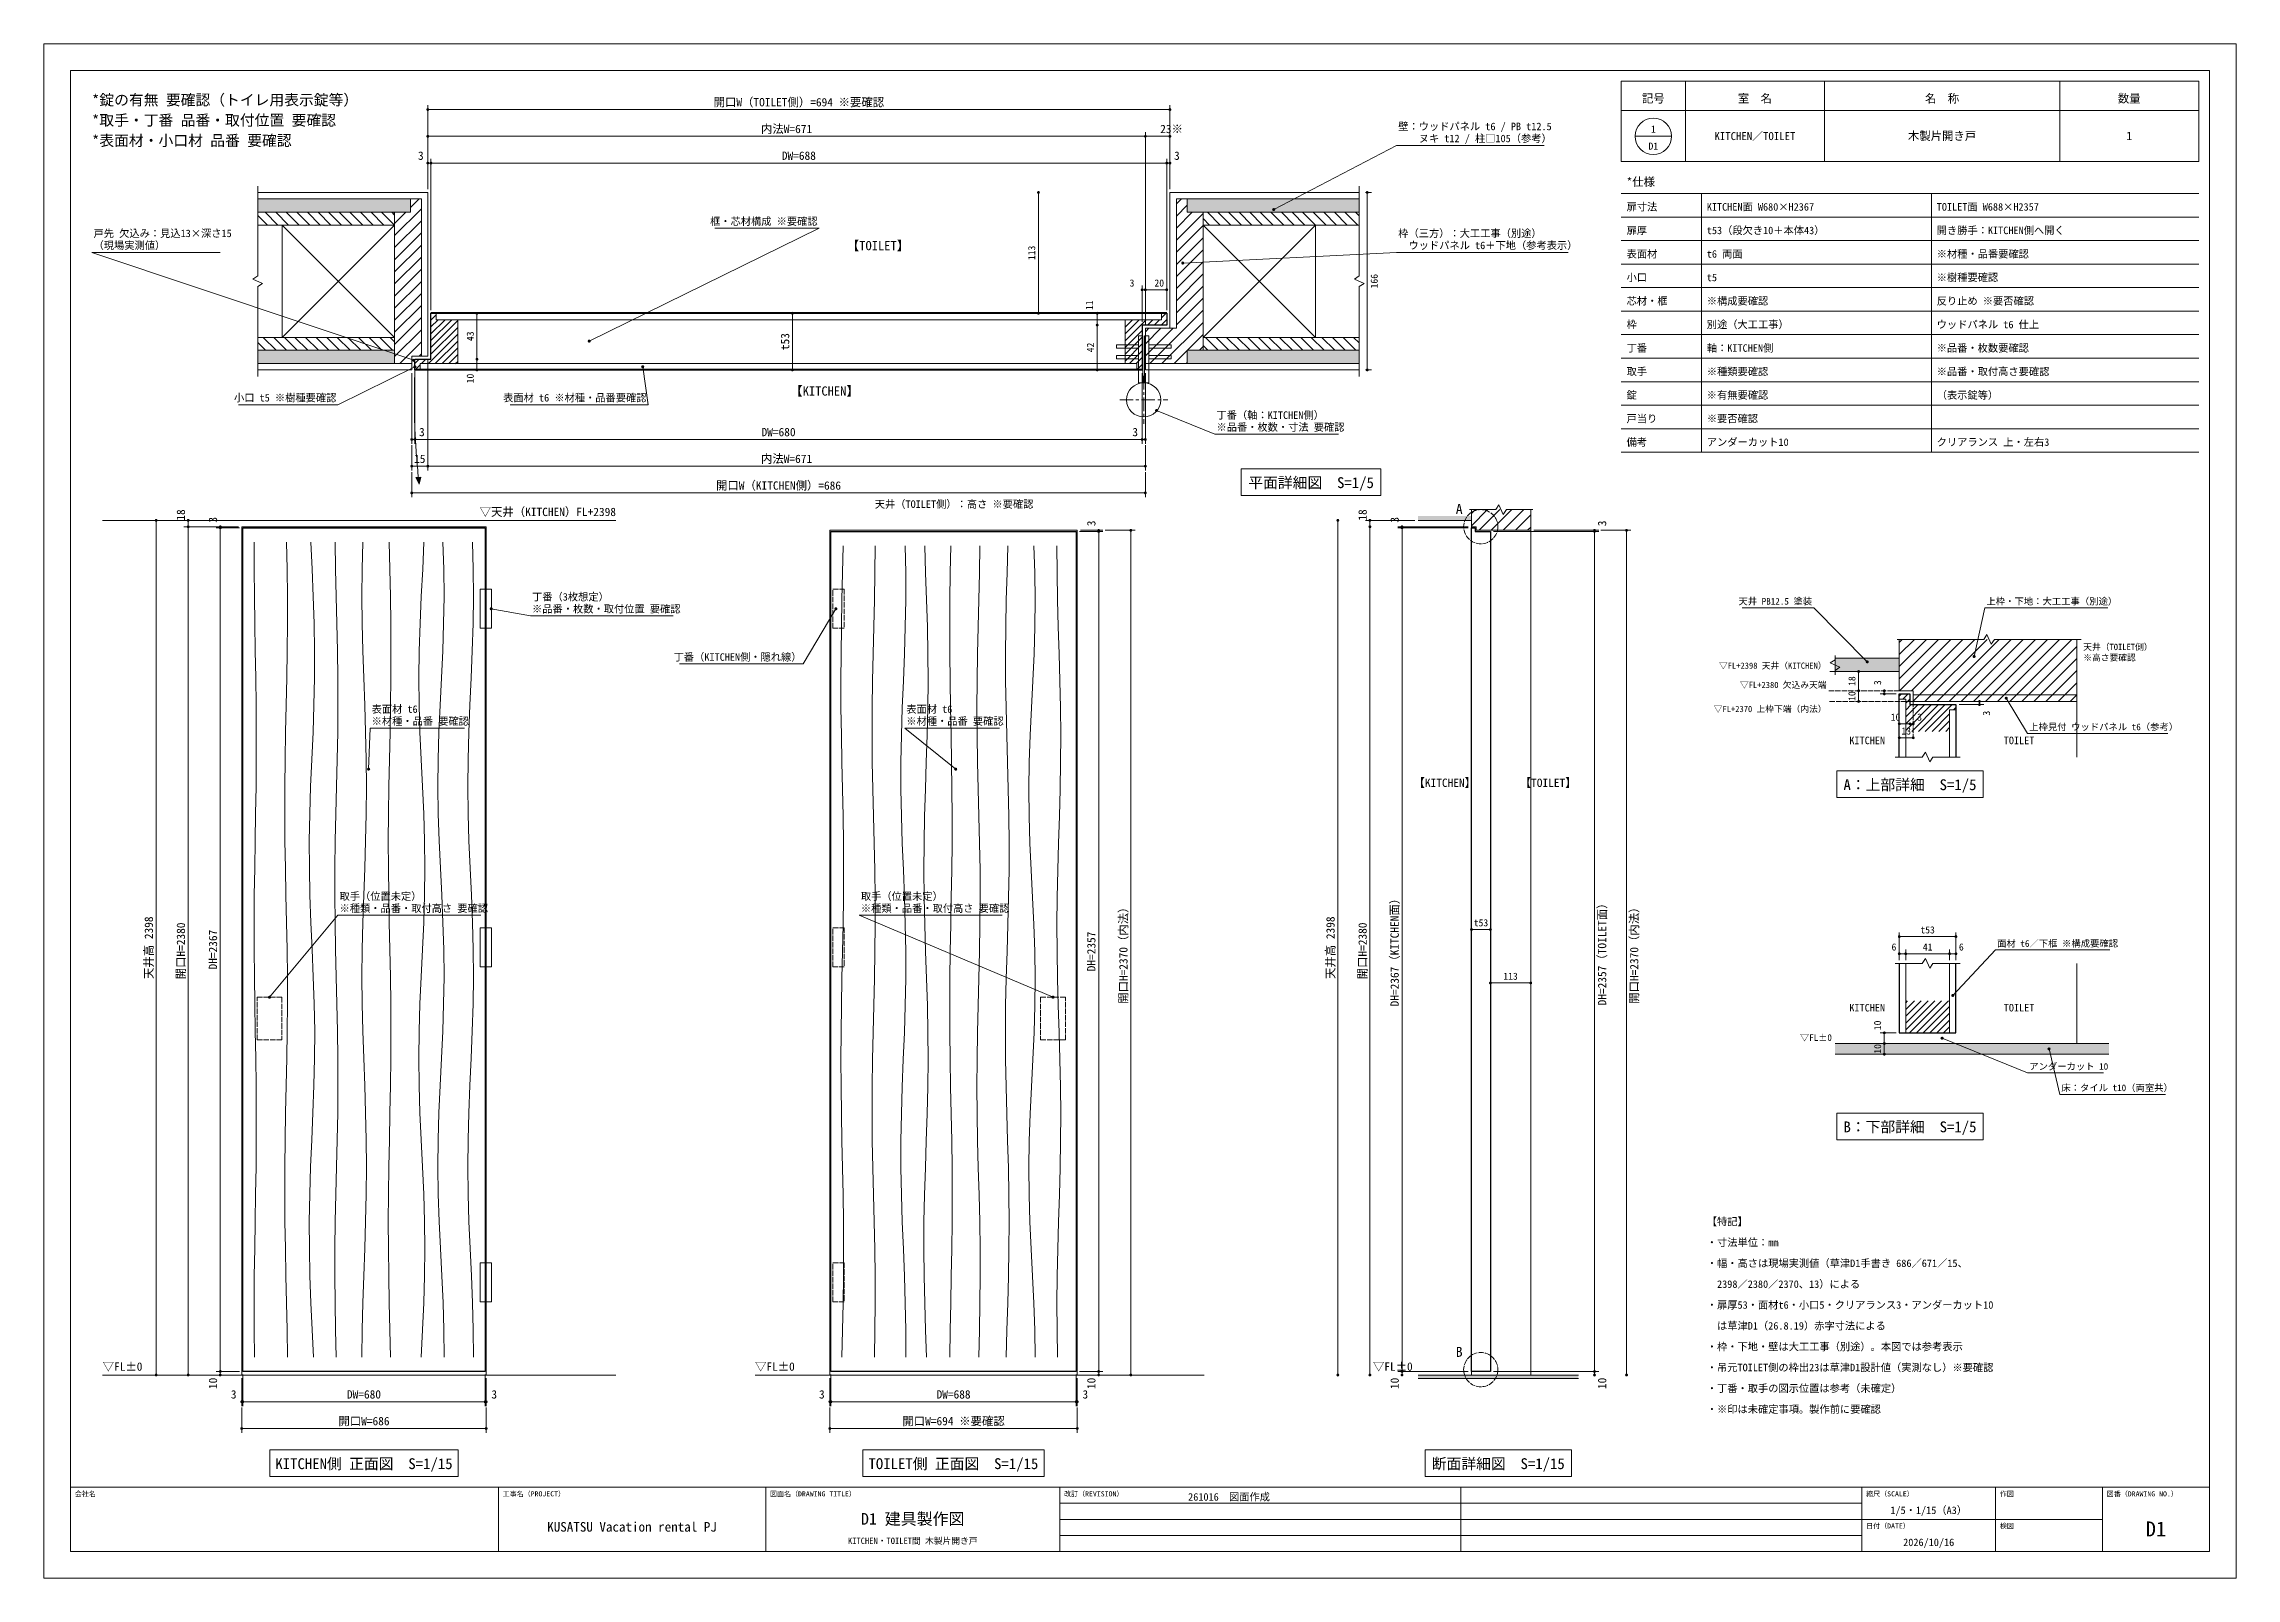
# Model space of a CAD drawing. Header units: millimetres. Extents: x 5 to 415, y 5 to 292.
import ezdxf
from ezdxf.enums import TextEntityAlignment as Align

# ---------------------------------------------------------------- set-up
doc = ezdxf.new("R2010")
doc.units = ezdxf.units.MM
doc.linetypes.add('CENTER', pattern=[5.08, 3.175, -0.635, 0.635, -0.635])
doc.linetypes.add('DASHED', pattern=[1.524, 1.27, -0.254])
for name, color, linetype in [('ハッチ', 8, 'Continuous'), ('図名', 7, 'Continuous'), ('図枠', 7, 'Continuous'), ('外形線', 7, 'Continuous'), ('寸法', 7, 'Continuous'), ('文字', 7, 'Continuous'), ('木目', 8, 'Continuous'), ('注記', 7, 'Continuous'), ('細線', 7, 'Continuous'), ('金物', 5, 'Continuous')]:
    doc.layers.add(name, color=color, linetype=linetype)
doc.styles.add('JP', font='msgothic.ttc')

msp = doc.modelspace()

# ---------------------------------------------------------------- texts
at = {"layer": '図名', "style": 'JP'}
for s, p in [('平面詳細図\u3000S=1/5', (242, 208.9)), ('A：上部詳細\u3000S=1/5', (354, 152.4)), ('B：下部詳細\u3000S=1/5', (354, 88.4)), ('KITCHEN側 正面図\u3000S=1/15', (64.87, 25.4)), ('TOILET側 正面図\u3000S=1/15', (175.1, 25.4)), ('断面詳細図\u3000S=1/15', (277, 25.4))]:
    msp.add_text(s, height=2.028, dxfattribs=at).set_placement(p, align=Align.CENTER)
at = {"layer": '図枠', "true_color": 0x555555, "style": 'JP'}
for s, p in [('会社名', (10.8, 20.3)), ('工事名（PROJECT）', (90.8, 20.3)), ('図面名（DRAWING TITLE）', (140.8, 20.3)), ('改訂（REVISION）', (195.8, 20.3)), ('縮尺（SCALE）', (345.8, 20.3)), ('作図', (370.8, 20.3)), ('図番（DRAWING NO.）', (390.8, 20.3)), ('日付（DATE）', (345.8, 14.3)), ('検図', (370.8, 14.3))]:
    msp.add_text(s, height=0.936, dxfattribs=at).set_placement(p)
at = {"layer": '寸法', "true_color": 0xd81e1e, "style": 'JP'}
for s, p in [('開口W（TOILET側）=694 ※要確認', (146.2, 280.3)), ('23※', (215.9, 275.3)), ('開口W=694 ※要確認', (175.13, 33.6))]:
    msp.add_text(s, height=1.56, dxfattribs=at).set_placement(p, align=Align.CENTER)
at = {"layer": '寸法', "style": 'JP'}
for s, height, p in [('内法W=671', 1.56, (143.9, 275.3)), ('3', 1.56, (75.5, 270.3)), ('DW=688', 1.56, (146.2, 270.3)), ('3', 1.56, (216.9, 270.3)), ('3', 1.33, (208.5, 246.6)), ('20', 1.326, (213.6, 246.6)), ('3', 1.56, (75.7, 218.6)), ('DW=680', 1.56, (142.4, 218.6)), ('3', 1.56, (209.1, 218.6)), ('15', 1.56, (75.3, 213.6)), ('内法W=671', 1.56, (143.9, 213.6)), ('開口W（KITCHEN側）=686', 1.56, (142.4, 208.6)), ('10', 1.326, (351.3, 165.4)), ('13', 1.326, (353.3, 162.8)), ('3', 1.33, (355.8, 165.4)), ('t53', 1.326, (273.77, 126.93)), ('6', 1.33, (351, 122.4)), ('t53', 1.326, (357.3, 125.6)), ('41', 1.326, (357.3, 122.4)), ('6', 1.33, (363.6, 122.4)), ('113', 1.326, (279.3, 116.93)), ('3', 1.56, (40.5, 38.6)), ('DW=680', 1.56, (64.87, 38.6)), ('3', 1.56, (89.23, 38.6)), ('3', 1.56, (150.5, 38.6)), ('DW=688', 1.56, (175.13, 38.6)), ('3', 1.56, (199.77, 38.6)), ('開口W=686', 1.56, (64.87, 33.6))]:
    msp.add_text(s, height=height, dxfattribs=at).set_placement(p, align=Align.CENTER)
for s, height, p in [('113', 1.326, (190.4, 252.9)), ('166', 1.326, (254.46, 247.6)), ('11', 1.326, (201.2, 243.1)), ('43', 1.326, (85.4, 237.3)), ('t53', 1.56, (144.4, 236.3)), ('42', 1.326, (201.4, 235.2)), ('10', 1.326, (85.4, 229.4)), ('18', 1.56, (31.4, 203.87)), ('3', 1.56, (37.4, 202.97)), ('3', 1.56, (201.67, 202.3)), ('18', 1.56, (252.4, 203.87)), ('3', 1.56, (258.4, 202.97)), ('3', 1.56, (297.2, 202.3)), ('18', 1.326, (343.8, 172.8)), ('3', 1.33, (348.6, 172.5)), ('10', 1.326, (343.8, 170)), ('3', 1.33, (368.96, 166.8)), ('DH=2367（KITCHEN面）', 1.56, (258.4, 122.57)), ('天井高 2398', 1.56, (25.4, 122.93)), ('開口H=2380', 1.56, (31.4, 122.33)), ('開口H=2370（内法）', 1.56, (207.67, 122)), ('天井高 2398', 1.56, (246.4, 122.93)), ('開口H=2380', 1.56, (252.4, 122.33)), ('DH=2357（TOILET面）', 1.56, (297.2, 122.23)), ('開口H=2370（内法）', 1.56, (303.2, 122)), ('DH=2367', 1.56, (37.4, 122.57)), ('DH=2357', 1.56, (201.67, 122.23)), ('10', 1.326, (348.6, 108.4)), ('10', 1.326, (348.6, 104)), ('10', 1.56, (37.4, 41.43)), ('10', 1.56, (201.67, 41.43)), ('10', 1.56, (258.4, 41.43)), ('10', 1.56, (297.2, 41.43))]:
    msp.add_text(s, height=height, rotation=90, dxfattribs=at).set_placement(p, align=Align.CENTER)
at = {"layer": '文字', "true_color": 0xd81e1e, "style": 'JP'}
for s, height, p in [('*錠の有無 要確認（トイレ用表示錠等）', 2.028, (14, 280.5)), ('*取手・丁番 品番・取付位置 要確認', 2.028, (14, 276.7)), ('*表面材・小口材 品番 要確認', 2.028, (14, 272.9)), ('※材種・品番要確認', 1.404, (359, 252)), ('※樹種要確認', 1.404, (359, 247.6)), ('※構成要確認', 1.404, (316, 243.2)), ('反り止め ※要否確認', 1.404, (359, 243.2)), ('※品番・枚数要確認', 1.404, (359, 234.4)), ('※種類要確認', 1.404, (316, 230)), ('※品番・取付高さ要確認', 1.404, (359, 230)), ('※有無要確認', 1.404, (316, 225.6)), ('※要否確認', 1.404, (316, 221.2)), ('天井（TOILET側）', 1.17, (386.4, 178.6)), ('※高さ要確認', 1.17, (386.4, 176.6)), ('・吊元TOILET側の枠出23は草津D1設計値（実測なし）※要確認', 1.404, (316, 43.7)), ('・※印は未確定事項。製作前に要確認', 1.404, (316, 35.9))]:
    msp.add_text(s, height=height, dxfattribs=at).set_placement(p)
at = {"layer": '文字', "style": 'JP'}
for s, height, p in [('記号', 1.56, (306, 281)), ('室\u3000名', 1.56, (325, 281)), ('名\u3000称', 1.56, (360, 281)), ('数量', 1.56, (395, 281)), ('1', 1.33, (306, 275.4)), ('KITCHEN／TOILET', 1.482, (325, 274)), ('木製片開き戸', 1.56, (360, 274)), ('1', 1.56, (395, 274)), ('D1', 1.326, (306, 272.2)), ('【TOILET】', 1.716, (161, 253.4)), ('【KITCHEN】', 1.716, (151, 226.2)), ('KITCHEN', 1.404, (346, 161)), ('TOILET', 1.404, (374.4, 161)), ('【KITCHEN】', 1.56, (267, 153)), ('【TOILET】', 1.56, (286.33, 153)), ('KITCHEN', 1.404, (346, 111)), ('TOILET', 1.404, (374.4, 111)), ('D1 建具製作図', 2.184, (167.5, 15)), ('1/5・1/15（A3）', 1.404, (357.5, 17)), ('KUSATSU Vacation rental PJ', 1.794, (115, 13.7)), ('KITCHEN・TOILET間 木製片開き戸', 1.17, (167.5, 11.4)), ('2026/10/16', 1.404, (357.5, 11)), ('D1', 2.808, (400, 12.8))]:
    msp.add_text(s, height=height, dxfattribs=at).set_placement(p, align=Align.CENTER)
for s, height, p in [('*仕様', 1.56, (301, 265.4)), ('扉寸法', 1.404, (301, 260.8)), ('KITCHEN面 W680×H2367', 1.404, (316, 260.8)), ('TOILET面 W688×H2357', 1.404, (359, 260.8)), ('扉厚', 1.404, (301, 256.4)), ('t53（段欠き10＋本体43）', 1.404, (316, 256.4)), ('開き勝手：KITCHEN側へ開く', 1.404, (359, 256.4)), ('表面材', 1.404, (301, 252)), ('t6 両面', 1.404, (316, 252)), ('小口', 1.404, (301, 247.6)), ('t5', 1.404, (316, 247.6)), ('芯材・框', 1.404, (301, 243.2)), ('枠', 1.4, (301, 238.8)), ('別途（大工工事）', 1.404, (316, 238.8)), ('ウッドパネル t6 仕上', 1.404, (359, 238.8)), ('丁番', 1.404, (301, 234.4)), ('軸：KITCHEN側', 1.404, (316, 234.4)), ('取手', 1.404, (301, 230)), ('錠', 1.4, (301, 225.6)), ('（表示錠等）', 1.404, (359, 225.6)), ('戸当り', 1.404, (301, 221.2)), ('備考', 1.404, (301, 216.8)), ('アンダーカット10', 1.404, (316, 216.8)), ('クリアランス 上・左右3', 1.404, (359, 216.8)), ('【特記】', 1.404, (316, 71)), ('・寸法単位：mm', 1.404, (316, 67.1)), ('・幅・高さは現場実測値（草津D1手書き 686／671／15、', 1.404, (316, 63.2)), ('\u30002398／2380／2370、13）による', 1.404, (316, 59.3)), ('・扉厚53・面材t6・小口5・クリアランス3・アンダーカット10', 1.404, (316, 55.4)), ('・枠・下地・壁は大工工事（別途）。本図では参考表示', 1.404, (316, 47.6)), ('\u3000は草津D1（26.8.19）赤字寸法による', 1.404, (316, 51.5)), ('▽FL±0', 1.56, (16, 43.8)), ('▽FL±0', 1.56, (138, 43.8)), ('・丁番・取手の図示位置は参考（未確定）', 1.404, (316, 39.8)), ('261016\u3000図面作成', 1.404, (219, 19.5))]:
    msp.add_text(s, height=height, dxfattribs=at).set_placement(p)
for s, height, p in [('▽天井（KITCHEN）FL+2398', 1.56, (112, 203.67)), ('A', 1.87, (270.33, 204.07)), ('▽FL+2398 天井（KITCHEN）', 1.17, (338.4, 175.1)), ('▽FL+2380 欠込み天端', 1.17, (338.4, 171.5)), ('▽FL+2370 上枠下端（内法）', 1.17, (338.4, 167)), ('▽FL±0', 1.248, (339.4, 105.5)), ('▽FL±0', 1.56, (261, 43.8)), ('B', 1.87, (270.33, 46.4))]:
    msp.add_text(s, height=height, dxfattribs=at).set_placement(p, align=Align.RIGHT)
at = {"layer": '文字', "true_color": 0xd81e1e, "style": 'JP'}
msp.add_text('天井（TOILET側）：高さ ※要確認', height=1.404, dxfattribs=at).set_placement((175.23, 205.2), align=Align.CENTER)
at = {"layer": '注記', "style": 'JP'}
for s, height, p in [('壁：ウッドパネル t6 / PB t12.5', 1.404, (258.3, 275.85)), ('\u3000\u3000ヌキ t12 / 柱□105（参考）', 1.404, (258.3, 273.6)), ('戸先 欠込み：見込13×深さ15', 1.404, (14.3, 255.85)), ('（現場実測値）', 1.404, (14.3, 253.6)), ('枠（三方）：大工工事（別途）', 1.404, (258.3, 255.85)), ('\u3000ウッドパネル t6＋下地（参考表示）', 1.404, (258.3, 253.6)), ('上枠・下地：大工工事（別途）', 1.248, (368.3, 187.1)), ('表面材 t6', 1.404, (66.3, 166.85)), ('表面材 t6', 1.404, (166.3, 166.85)), ('上枠見付 ウッドパネル t6（参考）', 1.248, (376.3, 163.6)), ('アンダーカット 10', 1.248, (376.3, 100.1)), ('床：タイル t10（両室共）', 1.248, (382.3, 96.1))]:
    msp.add_text(s, height=height, dxfattribs=at).set_placement(p)
at = {"layer": '注記', "true_color": 0xd81e1e, "style": 'JP'}
for s, p in [('框・芯材構成 ※要確認', (149.7, 258.1)), ('小口 t5 ※樹種要確認', (59.7, 225.1)), ('表面材 t6 ※材種・品番要確認', (117.7, 225.1))]:
    msp.add_text(s, height=1.404, dxfattribs=at).set_placement(p, align=Align.RIGHT)
at = {"layer": '注記', "true_color": 0x1d1ddd, "style": 'JP'}
for s, p in [('丁番（軸：KITCHEN側）', (224.3, 221.85)), ('※品番・枚数・寸法 要確認', (224.3, 219.6)), ('丁番（3枚想定）', (96.3, 187.85)), ('※品番・枚数・取付位置 要確認', (96.3, 185.6)), ('取手（位置未定）', (60.3, 131.85)), ('※種類・品番・取付高さ 要確認', (60.3, 129.6)), ('取手（位置未定）', (157.8, 131.85)), ('※種類・品番・取付高さ 要確認', (157.8, 129.6))]:
    msp.add_text(s, height=1.404, dxfattribs=at).set_placement(p)
at = {"layer": '注記', "style": 'JP'}
msp.add_text('天井 PB12.5 塗装', height=1.248, dxfattribs=at).set_placement((335.7, 187.1), align=Align.RIGHT)
at = {"layer": '注記', "true_color": 0x1d1ddd, "style": 'JP'}
msp.add_text('丁番（KITCHEN側・隠れ線）', height=1.404, dxfattribs=at).set_placement((146.7, 176.6), align=Align.RIGHT)
at = {"layer": '注記', "true_color": 0xd81e1e, "style": 'JP'}
for s, height, p in [('※材種・品番 要確認', 1.404, (66.3, 164.6)), ('※材種・品番 要確認', 1.404, (166.3, 164.6)), ('面材 t6／下框 ※構成要確認', 1.248, (370.3, 123.1))]:
    msp.add_text(s, height=height, dxfattribs=at).set_placement(p)

# ---------------------------------------------------------------- hatches: boundary and pattern name
at = {"layer": 'ハッチ', "true_color": 0xe6e6e6}
for points in [[(73.6, 260.5), (45, 260.5), (45, 263), (73.6, 263)], [(251, 260.5), (218.8, 260.5), (218.8, 263), (251, 263)], [(70.6, 232.2), (45, 232.2), (45, 234.7), (70.6, 234.7)], [(251, 232.2), (218.8, 232.2), (218.8, 234.7), (251, 234.7)], [(262, 202.87), (272, 202.87), (272, 203.7), (262, 203.7)], [(340, 174.6), (352, 174.6), (352, 177.1), (340, 177.1)]]:
    msp.add_hatch(color=7, dxfattribs=at).paths.add_polyline_path(points)
at = {"layer": 'ハッチ', "true_color": 0x969696}
h = msp.add_hatch(dxfattribs=at)
h.set_pattern_fill('ANSI31', scale=0.503937)
h.paths.add_polyline_path([(70.6, 260.5), (70.6, 232.2), (73.8, 232.2), (73.8, 233.6), (75.6, 233.6), (75.6, 263), (73.6, 263), (73.6, 260.5)])
h = msp.add_hatch(dxfattribs=at)
h.set_pattern_fill('ANSI31', scale=0.503937)
h.paths.add_polyline_path([(221.8, 234.7), (218.8, 234.7), (218.8, 232.2), (211, 232.2), (211, 238.8), (216.8, 238.8), (216.8, 263), (218.8, 263), (218.8, 260.5), (221.8, 260.5)])
h = msp.add_hatch(dxfattribs=at)
h.set_pattern_fill('ANSI31', scale=0.440945, angle=-90)
h.paths.add_polyline_path([(70.6, 258.1), (45, 258.1), (45, 260.5), (70.6, 260.5)])
h = msp.add_hatch(dxfattribs=at)
h.set_pattern_fill('ANSI31', scale=0.440945, angle=-90)
h.paths.add_polyline_path([(251, 258.1), (221.8, 258.1), (221.8, 260.5), (251, 260.5)])
at = {"layer": 'ハッチ', "true_color": 0x000000}
h = msp.add_hatch(dxfattribs=at)
h.set_pattern_fill('ANSI31', scale=0.283465)
h.paths.add_polyline_path([(82.4, 232.2), (75.4, 232.2), (75.4, 231), (74.4, 231), (74.4, 233), (77.4, 233), (77.4, 241.6), (78.4, 241.6), (78.4, 240.4), (82.4, 240.4)])
h = msp.add_hatch(dxfattribs=at)
h.set_pattern_fill('ANSI31', scale=0.283465)
h.paths.add_polyline_path([(210.4, 239.4), (210.4, 231), (209.4, 231), (209.4, 232.2), (207.2, 232.2), (207.2, 240.4), (214, 240.4), (214, 241.6), (215, 241.6), (215, 239.4)])
at = {"layer": 'ハッチ', "true_color": 0x969696}
h = msp.add_hatch(dxfattribs=at)
h.set_pattern_fill('ANSI31', scale=0.440945, angle=-90)
h.paths.add_polyline_path([(70.6, 234.7), (45, 234.7), (45, 237.1), (70.6, 237.1)])
h = msp.add_hatch(dxfattribs=at)
h.set_pattern_fill('ANSI31', scale=0.440945, angle=-90)
h.paths.add_polyline_path([(251, 234.7), (221.8, 234.7), (221.8, 237.1), (251, 237.1)])
at = {"layer": 'ハッチ'}
msp.add_hatch(color=7, dxfattribs=at).paths.add_polyline_path([(75.2, 209.61), (74.58, 210.86), (75.53, 210.97)])
at = {"layer": 'ハッチ', "true_color": 0x969696}
h = msp.add_hatch(dxfattribs=at)
h.set_pattern_fill('ANSI31', scale=0.503937)
h.paths.add_polyline_path([(272, 204.87), (272, 201.67), (272.87, 201.67), (272.87, 201), (283.07, 201), (283.07, 204.87)])
h = msp.add_hatch(dxfattribs=at)
h.set_pattern_fill('ANSI31', scale=0.503937)
h.paths.add_polyline_path([(352, 180.6), (352, 171), (354.6, 171), (354.6, 169), (385.2, 169), (385.2, 180.6)])
at = {"layer": 'ハッチ', "true_color": 0x000000}
h = msp.add_hatch(dxfattribs=at)
h.set_pattern_fill('ANSI31', scale=0.283465)
h.paths.add_polyline_path([(352, 169.4), (352, 170.4), (354, 170.4), (354, 168.4), (362.6, 168.4), (362.6, 167.4), (361.4, 167.4), (361.4, 163.4), (353.2, 163.4), (353.2, 169.4)])
h = msp.add_hatch(dxfattribs=at)
h.set_pattern_fill('ANSI31', scale=0.283465)
h.paths.add_polyline_path([(353.2, 107), (361.4, 107), (361.4, 113), (353.2, 113)])
at = {"layer": 'ハッチ', "true_color": 0xe2e2e2}
for points in [[(340, 103), (391.2, 103), (391.2, 105), (340, 105)], [(262, 42.33), (292, 42.33), (292, 43), (262, 43)]]:
    msp.add_hatch(color=7, dxfattribs=at).paths.add_polyline_path(points)
at = {"layer": '寸法'}
h = msp.add_hatch(color=7, dxfattribs=at)
edge = h.paths.add_edge_path()
edge.add_arc((76.8, 279.7), 0.28, 0, 360)
h = msp.add_hatch(color=7, dxfattribs=at)
edge = h.paths.add_edge_path()
edge.add_arc((215.6, 279.7), 0.28, 0, 360)
h = msp.add_hatch(color=7, dxfattribs=at)
edge = h.paths.add_edge_path()
edge.add_arc((76.8, 274.7), 0.28, 0, 360)
h = msp.add_hatch(color=7, dxfattribs=at)
edge = h.paths.add_edge_path()
edge.add_arc((211, 274.7), 0.28, 0, 360)
h = msp.add_hatch(color=7, dxfattribs=at)
edge = h.paths.add_edge_path()
edge.add_arc((215.6, 274.7), 0.28, 0, 360)
h = msp.add_hatch(color=7, dxfattribs=at)
edge = h.paths.add_edge_path()
edge.add_arc((76.8, 269.7), 0.28, 0, 360)
h = msp.add_hatch(color=7, dxfattribs=at)
edge = h.paths.add_edge_path()
edge.add_arc((77.4, 269.7), 0.28, 0, 360)
h = msp.add_hatch(color=7, dxfattribs=at)
edge = h.paths.add_edge_path()
edge.add_arc((215, 269.7), 0.28, 0, 360)
h = msp.add_hatch(color=7, dxfattribs=at)
edge = h.paths.add_edge_path()
edge.add_arc((215.6, 269.7), 0.28, 0, 360)
h = msp.add_hatch(color=7, dxfattribs=at)
edge = h.paths.add_edge_path()
edge.add_arc((191, 264.2), 0.28, 0, 360)
h = msp.add_hatch(color=7, dxfattribs=at)
edge = h.paths.add_edge_path()
edge.add_arc((252.5, 264.2), 0.28, 0, 360)
h = msp.add_hatch(color=7, dxfattribs=at)
edge = h.paths.add_edge_path()
edge.add_arc((210.4, 246), 0.28, 0, 360)
h = msp.add_hatch(color=7, dxfattribs=at)
edge = h.paths.add_edge_path()
edge.add_arc((211, 246), 0.28, 0, 360)
h = msp.add_hatch(color=7, dxfattribs=at)
edge = h.paths.add_edge_path()
edge.add_arc((215, 246), 0.28, 0, 360)
h = msp.add_hatch(color=7, dxfattribs=at)
edge = h.paths.add_edge_path()
edge.add_arc((86, 241.6), 0.28, 0, 360)
h = msp.add_hatch(color=7, dxfattribs=at)
edge = h.paths.add_edge_path()
edge.add_arc((145, 241.6), 0.28, 0, 360)
h = msp.add_hatch(color=7, dxfattribs=at)
edge = h.paths.add_edge_path()
edge.add_arc((191, 241.6), 0.28, 0, 360)
h = msp.add_hatch(color=7, dxfattribs=at)
edge = h.paths.add_edge_path()
edge.add_arc((202, 241.6), 0.28, 0, 360)
h = msp.add_hatch(color=7, dxfattribs=at)
edge = h.paths.add_edge_path()
edge.add_arc((202, 239.4), 0.28, 0, 360)
h = msp.add_hatch(color=7, dxfattribs=at)
edge = h.paths.add_edge_path()
edge.add_arc((86, 233), 0.28, 0, 360)
h = msp.add_hatch(color=7, dxfattribs=at)
edge = h.paths.add_edge_path()
edge.add_arc((86, 231), 0.28, 0, 360)
h = msp.add_hatch(color=7, dxfattribs=at)
edge = h.paths.add_edge_path()
edge.add_arc((145, 231), 0.28, 0, 360)
h = msp.add_hatch(color=7, dxfattribs=at)
edge = h.paths.add_edge_path()
edge.add_arc((202, 231), 0.28, 0, 360)
h = msp.add_hatch(color=7, dxfattribs=at)
edge = h.paths.add_edge_path()
edge.add_arc((252.5, 231), 0.28, 0, 360)
h = msp.add_hatch(color=7, dxfattribs=at)
edge = h.paths.add_edge_path()
edge.add_arc((73.8, 218), 0.28, 0, 360)
h = msp.add_hatch(color=7, dxfattribs=at)
edge = h.paths.add_edge_path()
edge.add_arc((74.4, 218), 0.28, 0, 360)
h = msp.add_hatch(color=7, dxfattribs=at)
edge = h.paths.add_edge_path()
edge.add_arc((210.4, 218), 0.28, 0, 360)
h = msp.add_hatch(color=7, dxfattribs=at)
edge = h.paths.add_edge_path()
edge.add_arc((211, 218), 0.28, 0, 360)
h = msp.add_hatch(color=7, dxfattribs=at)
edge = h.paths.add_edge_path()
edge.add_arc((73.8, 213), 0.28, 0, 360)
h = msp.add_hatch(color=7, dxfattribs=at)
edge = h.paths.add_edge_path()
edge.add_arc((76.8, 213), 0.28, 0, 360)
h = msp.add_hatch(color=7, dxfattribs=at)
edge = h.paths.add_edge_path()
edge.add_arc((211, 213), 0.28, 0, 360)
h = msp.add_hatch(color=7, dxfattribs=at)
edge = h.paths.add_edge_path()
edge.add_arc((73.8, 208), 0.28, 0, 360)
h = msp.add_hatch(color=7, dxfattribs=at)
edge = h.paths.add_edge_path()
edge.add_arc((211, 208), 0.28, 0, 360)
h = msp.add_hatch(color=7, dxfattribs=at)
edge = h.paths.add_edge_path()
edge.add_arc((26, 202.87), 0.28, 0, 360)
h = msp.add_hatch(color=7, dxfattribs=at)
edge = h.paths.add_edge_path()
edge.add_arc((32, 202.87), 0.28, 0, 360)
h = msp.add_hatch(color=7, dxfattribs=at)
edge = h.paths.add_edge_path()
edge.add_arc((32, 201.67), 0.28, 0, 360)
h = msp.add_hatch(color=7, dxfattribs=at)
edge = h.paths.add_edge_path()
edge.add_arc((38, 201.67), 0.28, 0, 360)
h = msp.add_hatch(color=7, dxfattribs=at)
edge = h.paths.add_edge_path()
edge.add_arc((38, 201.47), 0.28, 0, 360)
h = msp.add_hatch(color=7, dxfattribs=at)
edge = h.paths.add_edge_path()
edge.add_arc((202.27, 201), 0.28, 0, 360)
h = msp.add_hatch(color=7, dxfattribs=at)
edge = h.paths.add_edge_path()
edge.add_arc((202.27, 200.8), 0.28, 0, 360)
h = msp.add_hatch(color=7, dxfattribs=at)
edge = h.paths.add_edge_path()
edge.add_arc((208.27, 201), 0.28, 0, 360)
h = msp.add_hatch(color=7, dxfattribs=at)
edge = h.paths.add_edge_path()
edge.add_arc((247, 202.87), 0.28, 0, 360)
h = msp.add_hatch(color=7, dxfattribs=at)
edge = h.paths.add_edge_path()
edge.add_arc((253, 202.87), 0.28, 0, 360)
h = msp.add_hatch(color=7, dxfattribs=at)
edge = h.paths.add_edge_path()
edge.add_arc((253, 201.67), 0.28, 0, 360)
h = msp.add_hatch(color=7, dxfattribs=at)
edge = h.paths.add_edge_path()
edge.add_arc((259, 201.67), 0.28, 0, 360)
h = msp.add_hatch(color=7, dxfattribs=at)
edge = h.paths.add_edge_path()
edge.add_arc((259, 201.47), 0.28, 0, 360)
h = msp.add_hatch(color=7, dxfattribs=at)
edge = h.paths.add_edge_path()
edge.add_arc((295, 201), 0.28, 0, 360)
h = msp.add_hatch(color=7, dxfattribs=at)
edge = h.paths.add_edge_path()
edge.add_arc((295, 200.8), 0.28, 0, 360)
h = msp.add_hatch(color=7, dxfattribs=at)
edge = h.paths.add_edge_path()
edge.add_arc((301, 201), 0.28, 0, 360)
h = msp.add_hatch(color=7, dxfattribs=at)
edge = h.paths.add_edge_path()
edge.add_arc((344.4, 174.6), 0.28, 0, 360)
h = msp.add_hatch(color=7, dxfattribs=at)
edge = h.paths.add_edge_path()
edge.add_arc((344.4, 171), 0.28, 0, 360)
h = msp.add_hatch(color=7, dxfattribs=at)
edge = h.paths.add_edge_path()
edge.add_arc((344.4, 169), 0.28, 0, 360)
h = msp.add_hatch(color=7, dxfattribs=at)
edge = h.paths.add_edge_path()
edge.add_arc((349.2, 171), 0.28, 0, 360)
h = msp.add_hatch(color=7, dxfattribs=at)
edge = h.paths.add_edge_path()
edge.add_arc((349.2, 170.4), 0.28, 0, 360)
h = msp.add_hatch(color=7, dxfattribs=at)
edge = h.paths.add_edge_path()
edge.add_arc((367, 169), 0.28, 0, 360)
h = msp.add_hatch(color=7, dxfattribs=at)
edge = h.paths.add_edge_path()
edge.add_arc((367, 168.4), 0.28, 0, 360)
h = msp.add_hatch(color=7, dxfattribs=at)
edge = h.paths.add_edge_path()
edge.add_arc((352, 164.8), 0.28, 0, 360)
h = msp.add_hatch(color=7, dxfattribs=at)
edge = h.paths.add_edge_path()
edge.add_arc((354, 164.8), 0.28, 0, 360)
h = msp.add_hatch(color=7, dxfattribs=at)
edge = h.paths.add_edge_path()
edge.add_arc((354.6, 164.8), 0.28, 0, 360)
h = msp.add_hatch(color=7, dxfattribs=at)
edge = h.paths.add_edge_path()
edge.add_arc((352, 162.2), 0.28, 0, 360)
h = msp.add_hatch(color=7, dxfattribs=at)
edge = h.paths.add_edge_path()
edge.add_arc((354.6, 162.2), 0.28, 0, 360)
h = msp.add_hatch(color=7, dxfattribs=at)
edge = h.paths.add_edge_path()
edge.add_arc((272, 126.33), 0.28, 0, 360)
h = msp.add_hatch(color=7, dxfattribs=at)
edge = h.paths.add_edge_path()
edge.add_arc((275.53, 126.33), 0.28, 0, 360)
h = msp.add_hatch(color=7, dxfattribs=at)
edge = h.paths.add_edge_path()
edge.add_arc((352, 125), 0.28, 0, 360)
h = msp.add_hatch(color=7, dxfattribs=at)
edge = h.paths.add_edge_path()
edge.add_arc((362.6, 125), 0.28, 0, 360)
h = msp.add_hatch(color=7, dxfattribs=at)
edge = h.paths.add_edge_path()
edge.add_arc((352, 121.8), 0.28, 0, 360)
h = msp.add_hatch(color=7, dxfattribs=at)
edge = h.paths.add_edge_path()
edge.add_arc((353.2, 121.8), 0.28, 0, 360)
h = msp.add_hatch(color=7, dxfattribs=at)
edge = h.paths.add_edge_path()
edge.add_arc((361.4, 121.8), 0.28, 0, 360)
h = msp.add_hatch(color=7, dxfattribs=at)
edge = h.paths.add_edge_path()
edge.add_arc((362.6, 121.8), 0.28, 0, 360)
h = msp.add_hatch(color=7, dxfattribs=at)
edge = h.paths.add_edge_path()
edge.add_arc((275.53, 116.33), 0.28, 0, 360)
h = msp.add_hatch(color=7, dxfattribs=at)
edge = h.paths.add_edge_path()
edge.add_arc((283.07, 116.33), 0.28, 0, 360)
h = msp.add_hatch(color=7, dxfattribs=at)
edge = h.paths.add_edge_path()
edge.add_arc((349.2, 107), 0.28, 0, 360)
h = msp.add_hatch(color=7, dxfattribs=at)
edge = h.paths.add_edge_path()
edge.add_arc((349.2, 105), 0.28, 0, 360)
h = msp.add_hatch(color=7, dxfattribs=at)
edge = h.paths.add_edge_path()
edge.add_arc((349.2, 103), 0.28, 0, 360)
h = msp.add_hatch(color=7, dxfattribs=at)
edge = h.paths.add_edge_path()
edge.add_arc((26, 43), 0.28, 0, 360)
h = msp.add_hatch(color=7, dxfattribs=at)
edge = h.paths.add_edge_path()
edge.add_arc((32, 43), 0.28, 0, 360)
h = msp.add_hatch(color=7, dxfattribs=at)
edge = h.paths.add_edge_path()
edge.add_arc((38, 43.67), 0.28, 0, 360)
h = msp.add_hatch(color=7, dxfattribs=at)
edge = h.paths.add_edge_path()
edge.add_arc((38, 43), 0.28, 0, 360)
h = msp.add_hatch(color=7, dxfattribs=at)
edge = h.paths.add_edge_path()
edge.add_arc((202.27, 43.67), 0.28, 0, 360)
h = msp.add_hatch(color=7, dxfattribs=at)
edge = h.paths.add_edge_path()
edge.add_arc((202.27, 43), 0.28, 0, 360)
h = msp.add_hatch(color=7, dxfattribs=at)
edge = h.paths.add_edge_path()
edge.add_arc((208.27, 43), 0.28, 0, 360)
h = msp.add_hatch(color=7, dxfattribs=at)
edge = h.paths.add_edge_path()
edge.add_arc((247, 43), 0.28, 0, 360)
h = msp.add_hatch(color=7, dxfattribs=at)
edge = h.paths.add_edge_path()
edge.add_arc((253, 43), 0.28, 0, 360)
h = msp.add_hatch(color=7, dxfattribs=at)
edge = h.paths.add_edge_path()
edge.add_arc((259, 43.67), 0.28, 0, 360)
h = msp.add_hatch(color=7, dxfattribs=at)
edge = h.paths.add_edge_path()
edge.add_arc((259, 43), 0.28, 0, 360)
h = msp.add_hatch(color=7, dxfattribs=at)
edge = h.paths.add_edge_path()
edge.add_arc((295, 43.67), 0.28, 0, 360)
h = msp.add_hatch(color=7, dxfattribs=at)
edge = h.paths.add_edge_path()
edge.add_arc((295, 43), 0.28, 0, 360)
h = msp.add_hatch(color=7, dxfattribs=at)
edge = h.paths.add_edge_path()
edge.add_arc((301, 43), 0.28, 0, 360)
h = msp.add_hatch(color=7, dxfattribs=at)
edge = h.paths.add_edge_path()
edge.add_arc((42, 38), 0.28, 0, 360)
h = msp.add_hatch(color=7, dxfattribs=at)
edge = h.paths.add_edge_path()
edge.add_arc((42.2, 38), 0.28, 0, 360)
h = msp.add_hatch(color=7, dxfattribs=at)
edge = h.paths.add_edge_path()
edge.add_arc((87.53, 38), 0.28, 0, 360)
h = msp.add_hatch(color=7, dxfattribs=at)
edge = h.paths.add_edge_path()
edge.add_arc((87.73, 38), 0.28, 0, 360)
h = msp.add_hatch(color=7, dxfattribs=at)
edge = h.paths.add_edge_path()
edge.add_arc((152, 38), 0.28, 0, 360)
h = msp.add_hatch(color=7, dxfattribs=at)
edge = h.paths.add_edge_path()
edge.add_arc((152.2, 38), 0.28, 0, 360)
h = msp.add_hatch(color=7, dxfattribs=at)
edge = h.paths.add_edge_path()
edge.add_arc((198.07, 38), 0.28, 0, 360)
h = msp.add_hatch(color=7, dxfattribs=at)
edge = h.paths.add_edge_path()
edge.add_arc((198.27, 38), 0.28, 0, 360)
h = msp.add_hatch(color=7, dxfattribs=at)
edge = h.paths.add_edge_path()
edge.add_arc((42, 33), 0.28, 0, 360)
h = msp.add_hatch(color=7, dxfattribs=at)
edge = h.paths.add_edge_path()
edge.add_arc((87.73, 33), 0.28, 0, 360)
h = msp.add_hatch(color=7, dxfattribs=at)
edge = h.paths.add_edge_path()
edge.add_arc((152, 33), 0.28, 0, 360)
h = msp.add_hatch(color=7, dxfattribs=at)
edge = h.paths.add_edge_path()
edge.add_arc((198.27, 33), 0.28, 0, 360)
at = {"layer": '注記'}
h = msp.add_hatch(color=7, dxfattribs=at)
edge = h.paths.add_edge_path()
edge.add_arc((235, 261), 0.3, 0, 360)
h = msp.add_hatch(color=7, dxfattribs=at)
edge = h.paths.add_edge_path()
edge.add_arc((218, 251), 0.3, 0, 360)
h = msp.add_hatch(color=7, dxfattribs=at)
edge = h.paths.add_edge_path()
edge.add_arc((107, 236.4), 0.3, 0, 360)
h = msp.add_hatch(color=7, dxfattribs=at)
edge = h.paths.add_edge_path()
edge.add_arc((74.2, 232.8), 0.3, 0, 360)
h = msp.add_hatch(color=7, dxfattribs=at)
edge = h.paths.add_edge_path()
edge.add_arc((74.4, 231.6), 0.3, 0, 360)
h = msp.add_hatch(color=7, dxfattribs=at)
edge = h.paths.add_edge_path()
edge.add_arc((117, 231.6), 0.3, 0, 360)
at = {"layer": '注記', "true_color": 0x1d1ddd}
h = msp.add_hatch(color=7, dxfattribs=at)
edge = h.paths.add_edge_path()
edge.add_arc((213.1, 223.4), 0.3, 0, 360)
h = msp.add_hatch(color=7, dxfattribs=at)
edge = h.paths.add_edge_path()
edge.add_arc((88.67, 186.33), 0.3, 0, 360)
h = msp.add_hatch(color=7, dxfattribs=at)
edge = h.paths.add_edge_path()
edge.add_arc((153.13, 186.33), 0.3, 0, 360)
at = {"layer": '注記'}
h = msp.add_hatch(color=7, dxfattribs=at)
edge = h.paths.add_edge_path()
edge.add_arc((346, 176.4), 0.3, 0, 360)
h = msp.add_hatch(color=7, dxfattribs=at)
edge = h.paths.add_edge_path()
edge.add_arc((366, 177.4), 0.3, 0, 360)
h = msp.add_hatch(color=7, dxfattribs=at)
edge = h.paths.add_edge_path()
edge.add_arc((372, 169.6), 0.3, 0, 360)
h = msp.add_hatch(color=7, dxfattribs=at)
edge = h.paths.add_edge_path()
edge.add_arc((65.73, 156.33), 0.3, 0, 360)
h = msp.add_hatch(color=7, dxfattribs=at)
edge = h.paths.add_edge_path()
edge.add_arc((175.53, 156.33), 0.3, 0, 360)
at = {"layer": '注記', "true_color": 0x1d1ddd}
h = msp.add_hatch(color=7, dxfattribs=at)
edge = h.paths.add_edge_path()
edge.add_arc((47.2, 113.67), 0.3, 0, 360)
h = msp.add_hatch(color=7, dxfattribs=at)
edge = h.paths.add_edge_path()
edge.add_arc((193.73, 113.67), 0.3, 0, 360)
at = {"layer": '注記'}
h = msp.add_hatch(color=7, dxfattribs=at)
edge = h.paths.add_edge_path()
edge.add_arc((362, 114), 0.3, 0, 360)
h = msp.add_hatch(color=7, dxfattribs=at)
edge = h.paths.add_edge_path()
edge.add_arc((360, 106), 0.3, 0, 360)
h = msp.add_hatch(color=7, dxfattribs=at)
edge = h.paths.add_edge_path()
edge.add_arc((380, 104), 0.3, 0, 360)

# ---------------------------------------------------------------- linework, layer by layer
at = {"layer": '図名', "lineweight": 9}
for points in [[(228.95, 212.5), (255.05, 212.5), (255.05, 207.5), (228.95, 207.5)], [(340.3, 156), (367.7, 156), (367.7, 151), (340.3, 151)], [(340.3, 92), (367.7, 92), (367.7, 87), (340.3, 87)], [(47.27, 29), (82.47, 29), (82.47, 24), (47.27, 24)], [(158.15, 29), (192.05, 29), (192.05, 24), (158.15, 24)], [(263.3, 29), (290.7, 29), (290.7, 24), (263.3, 24)]]:
    msp.add_lwpolyline(points, close=True, dxfattribs=at)
at = {"layer": '図枠', "lineweight": 9}
msp.add_lwpolyline([(5, 292), (415, 292), (415, 5), (5, 5)], close=True, dxfattribs=at)
at = {"layer": '図枠', "lineweight": 18}
for points in [[(10, 287), (410, 287), (410, 10), (10, 10)], [(300, 285), (408, 285), (408, 270), (300, 270)]]:
    msp.add_lwpolyline(points, close=True, dxfattribs=at)
msp.add_lwpolyline([(10, 22), (410, 22)], dxfattribs=at)
at = {"layer": '図枠', "lineweight": 9}
for points in [[(90, 22), (90, 10)], [(140, 22), (140, 10)], [(195, 22), (195, 10)], [(270, 22), (270, 10)], [(345, 22), (345, 10)], [(370, 22), (370, 10)], [(390, 22), (390, 10)]]:
    msp.add_lwpolyline(points, dxfattribs=at)
at = {"layer": '図枠', "lineweight": 5}
for points in [[(195, 19), (345, 19)], [(195, 16), (345, 16)], [(195, 13), (345, 13)], [(345, 16), (390, 16)]]:
    msp.add_lwpolyline(points, dxfattribs=at)
at = {"layer": '外形線', "lineweight": 18}
for points in [[(76.8, 233.6), (75.6, 233.6), (75.6, 263), (45, 263), (45, 264.2), (76.8, 264.2)], [(251, 263), (216.8, 263), (216.8, 238.8), (215.6, 238.8), (215.6, 264.2), (251, 264.2)], [(73.8, 231), (45, 231), (45, 232.2), (73.8, 232.2)], [(251, 231), (211, 231), (211, 232.2), (251, 232.2)]]:
    msp.add_lwpolyline(points, close=True, dxfattribs=at)
at = {"layer": '外形線', "lineweight": 30}
for points in [[(74.4, 231), (74.4, 233), (77.4, 233), (77.4, 241.6), (215, 241.6), (215, 239.4), (210.4, 239.4), (210.4, 231)], [(42.2, 201.47), (87.53, 201.47), (87.53, 43.67), (42.2, 43.67)], [(272, 43.67), (272, 201.47), (272.67, 201.47), (272.67, 200.8), (275.53, 200.8), (275.53, 43.67)], [(152.2, 200.8), (198.07, 200.8), (198.07, 43.67), (152.2, 43.67)]]:
    msp.add_lwpolyline(points, close=True, dxfattribs=at)
at = {"layer": '外形線', "lineweight": 40}
for points in [[(215, 241.6), (77.4, 241.6)], [(210.4, 231), (74.4, 231)]]:
    msp.add_lwpolyline(points, dxfattribs=at)
at = {"layer": '外形線', "lineweight": 18}
for points in [[(211, 231), (211, 238.8)], [(73.8, 231), (73.8, 233.6)], [(76.8, 233.6), (73.8, 233.6)], [(87.73, 43), (87.73, 201.67), (42, 201.67), (42, 43)], [(152, 43), (152, 201), (198.27, 201), (198.27, 43)], [(262, 202.87), (272, 202.87)], [(272, 204.87), (272, 201.67), (272.87, 201.67), (272.87, 201), (283.07, 201), (283.07, 204.87)], [(352, 180.6), (352, 171), (354.6, 171), (354.6, 169), (385.2, 169), (385.2, 180.6)], [(340, 174.6), (352, 174.6)], [(340, 105), (391.2, 105)], [(16, 43), (112, 43)], [(138, 43), (222, 43)], [(262, 43), (292, 43)]]:
    msp.add_lwpolyline(points, dxfattribs=at)
at = {"layer": '外形線', "lineweight": 30}
for points in [[(352, 158.6), (352, 170.4), (354, 170.4), (354, 168.4), (362.6, 168.4), (362.6, 158.6)], [(352, 120), (352, 107), (362.6, 107), (362.6, 120)]]:
    msp.add_lwpolyline(points, dxfattribs=at)
at = {"layer": '寸法', "lineweight": 5}
for points in [[(76.8, 264.8), (76.8, 280.5)], [(76.8, 279.7), (215.6, 279.7)], [(215.6, 264.8), (215.6, 280.5)], [(76.8, 264.8), (76.8, 275.5)], [(76.8, 274.7), (215.6, 274.7)], [(211, 239.4), (211, 275.5)], [(215.6, 264.8), (215.6, 275.5)], [(76.8, 264.8), (76.8, 270.5)], [(76.8, 269.7), (215.6, 269.7)], [(77.4, 242.2), (77.4, 270.5)], [(215, 242.2), (215, 270.5)], [(215.6, 264.8), (215.6, 270.5)], [(191, 264.2), (191, 241.6)], [(252.2, 264.2), (253.3, 264.2)], [(252.5, 264.2), (252.5, 231)], [(210.4, 240), (210.4, 246.8)], [(210.4, 246), (215, 246)], [(211, 239.4), (211, 246.8)], [(215, 242.2), (215, 246.8)], [(86, 241.6), (86, 231)], [(145, 241.6), (145, 231)], [(202, 241.6), (202, 231)], [(73.8, 230.4), (73.8, 217.2)], [(74.4, 230.4), (74.4, 217.2)], [(76.8, 233), (76.8, 212.2)], [(210.4, 230.4), (210.4, 217.2)], [(211, 230.4), (211, 217.2)], [(252.2, 231), (253.3, 231)], [(73.8, 218), (211, 218)], [(73.8, 216.9), (73.8, 212.2)], [(211, 216.9), (211, 212.2)], [(73.8, 213), (211, 213)], [(73.8, 211.9), (73.8, 207.2)], [(211, 211.9), (211, 207.2)], [(73.8, 208), (211, 208)], [(26, 202.87), (26, 43)], [(38, 201.67), (31.2, 201.67)], [(32, 202.87), (32, 43)], [(41.4, 201.67), (37.2, 201.67)], [(41.6, 201.47), (37.2, 201.47)], [(38, 201.67), (38, 43)], [(198.87, 201), (203.07, 201)], [(202.27, 201), (202.27, 43)], [(203.47, 201), (209.07, 201)], [(208.27, 201), (208.27, 43)], [(247, 202.87), (247, 43)], [(261.4, 202.87), (252.2, 202.87)], [(253, 202.87), (253, 43)], [(271.4, 201.67), (258.2, 201.67)], [(271.4, 201.47), (258.2, 201.47)], [(259, 201.67), (259, 43)], [(283.67, 201), (295.8, 201)], [(295, 201), (295, 43)], [(296.2, 201), (301.8, 201)], [(301, 201), (301, 43)], [(198.67, 200.8), (203.07, 200.8)], [(276.13, 200.8), (295.8, 200.8)], [(344.4, 174.6), (344.4, 169)], [(351.4, 170.4), (348.4, 170.4)], [(349.2, 171), (349.2, 170.4)], [(363.2, 168.4), (367.8, 168.4)], [(367, 169), (367, 168.4)], [(352, 164.8), (354.6, 164.8)], [(352, 162.2), (354.6, 162.2)], [(272, 126.33), (275.53, 126.33)], [(352, 122.6), (352, 125.8)], [(352, 125), (362.6, 125)], [(362.6, 122.6), (362.6, 125.8)], [(352, 120.6), (352, 122.6)], [(352, 121.8), (362.6, 121.8)], [(353.2, 120.6), (353.2, 122.6)], [(361.4, 120.6), (361.4, 122.6)], [(362.6, 120.6), (362.6, 122.6)], [(275.53, 116.33), (283.07, 116.33)], [(351.4, 107), (348.4, 107)], [(349.2, 107), (349.2, 103)], [(41.6, 43.67), (37.2, 43.67)], [(42, 42.4), (42, 37.2)], [(42.2, 43.07), (42.2, 37.2)], [(87.53, 43.07), (87.53, 37.2)], [(87.73, 42.4), (87.73, 37.2)], [(152, 42.4), (152, 37.2)], [(152.2, 43.07), (152.2, 37.2)], [(198.07, 43.07), (198.07, 37.2)], [(198.27, 42.4), (198.27, 37.2)], [(198.67, 43.67), (203.07, 43.67)], [(271.4, 43.67), (258.2, 43.67)], [(276.13, 43.67), (295.8, 43.67)], [(42, 38), (87.73, 38)], [(152, 38), (198.27, 38)], [(42, 36.9), (42, 32.2)], [(42, 33), (87.73, 33)], [(87.73, 36.9), (87.73, 32.2)], [(152, 36.9), (152, 32.2)], [(152, 33), (198.27, 33)], [(198.27, 36.9), (198.27, 32.2)]]:
    msp.add_lwpolyline(points, dxfattribs=at)
at = {"layer": '木目', "lineweight": 5, "true_color": 0xc8c8c8}
for points in [[(44.39, 46.33), (44.34, 51.42), (44.33, 56.5), (44.36, 61.58), (44.43, 66.66), (44.51, 71.74), (44.6, 76.83), (44.68, 81.91), (44.72, 86.99), (44.73, 92.07), (44.7, 97.16), (44.63, 102.24), (44.55, 107.32), (44.46, 112.4), (44.38, 117.48), (44.34, 122.57), (44.33, 127.65), (44.36, 132.73), (44.43, 137.81), (44.51, 142.9), (44.6, 147.98), (44.68, 153.06), (44.72, 158.14), (44.73, 163.22), (44.7, 168.31), (44.63, 173.39), (44.54, 178.47), (44.46, 183.55), (44.38, 188.64), (44.34, 193.72), (44.33, 198.8)], [(50.54, 46.33), (50.49, 51.42), (50.39, 56.5), (50.28, 61.58), (50.17, 66.66), (50.09, 71.74), (50.05, 76.83), (50.06, 81.91), (50.11, 86.99), (50.21, 92.07), (50.32, 97.16), (50.43, 102.24), (50.51, 107.32), (50.55, 112.4), (50.54, 117.48), (50.49, 122.57), (50.39, 127.65), (50.28, 132.73), (50.17, 137.81), (50.09, 142.9), (50.05, 147.98), (50.06, 153.06), (50.12, 158.14), (50.21, 163.22), (50.33, 168.31), (50.43, 173.39), (50.51, 178.47), (50.55, 183.55), (50.54, 188.64), (50.48, 193.72), (50.39, 198.8)], [(55.4, 46.33), (55.19, 51.42), (54.96, 56.5), (54.77, 61.58), (54.66, 66.66), (54.64, 71.74), (54.73, 76.83), (54.89, 81.91), (55.11, 86.99), (55.33, 92.07), (55.52, 97.16), (55.63, 102.24), (55.65, 107.32), (55.56, 112.4), (55.39, 117.48), (55.18, 122.57), (54.95, 127.65), (54.77, 132.73), (54.66, 137.81), (54.65, 142.9), (54.73, 147.98), (54.9, 153.06), (55.12, 158.14), (55.34, 163.22), (55.52, 168.31), (55.63, 173.39), (55.64, 178.47), (55.56, 183.55), (55.39, 188.64), (55.17, 193.72), (54.95, 198.8)], [(59.69, 46.33), (59.57, 51.42), (59.47, 56.5), (59.43, 61.58), (59.44, 66.66), (59.5, 71.74), (59.61, 76.83), (59.74, 81.91), (59.86, 86.99), (59.95, 92.07), (60, 97.16), (59.98, 102.24), (59.92, 107.32), (59.81, 112.4), (59.68, 117.48), (59.56, 122.57), (59.47, 127.65), (59.43, 132.73), (59.44, 137.81), (59.51, 142.9), (59.62, 147.98), (59.74, 153.06), (59.86, 158.14), (59.95, 163.22), (60, 168.31), (59.98, 173.39), (59.91, 178.47), (59.81, 183.55), (59.68, 188.64), (59.56, 193.72), (59.47, 198.8)], [(64.5, 46.33), (64.54, 51.42), (64.65, 56.5), (64.82, 61.58), (65, 66.66), (65.17, 71.74), (65.29, 76.83), (65.33, 81.91), (65.29, 86.99), (65.18, 92.07), (65.01, 97.16), (64.83, 102.24), (64.66, 107.32), (64.54, 112.4), (64.5, 117.48), (64.54, 122.57), (64.65, 127.65), (64.82, 132.73), (65.01, 137.81), (65.18, 142.9), (65.29, 147.98), (65.33, 153.06), (65.29, 158.14), (65.17, 163.22), (65.01, 168.31), (64.82, 173.39), (64.65, 178.47), (64.54, 183.55), (64.5, 188.64), (64.54, 193.72), (64.66, 198.8)], [(69.81, 46.33), (69.71, 51.42), (69.6, 56.5), (69.5, 61.58), (69.44, 66.66), (69.42, 71.74), (69.45, 76.83), (69.52, 81.91), (69.62, 86.99), (69.73, 92.07), (69.83, 97.16), (69.89, 102.24), (69.91, 107.32), (69.88, 112.4), (69.81, 117.48), (69.7, 122.57), (69.59, 127.65), (69.5, 132.73), (69.44, 137.81), (69.42, 142.9), (69.45, 147.98), (69.53, 153.06), (69.63, 158.14), (69.74, 163.22), (69.83, 168.31), (69.89, 173.39), (69.91, 178.47), (69.88, 183.55), (69.8, 188.64), (69.7, 193.72), (69.59, 198.8)], [(75.57, 46.33), (75.83, 51.42), (76.06, 56.5), (76.22, 61.58), (76.27, 66.66), (76.21, 71.74), (76.05, 76.83), (75.81, 81.91), (75.56, 86.99), (75.33, 92.07), (75.17, 97.16), (75.12, 102.24), (75.18, 107.32), (75.34, 112.4), (75.58, 117.48), (75.84, 122.57), (76.07, 127.65), (76.22, 132.73), (76.27, 137.81), (76.21, 142.9), (76.04, 147.98), (75.8, 153.06), (75.55, 158.14), (75.32, 163.22), (75.17, 168.31), (75.12, 173.39), (75.18, 178.47), (75.35, 183.55), (75.59, 188.64), (75.85, 193.72), (76.07, 198.8)], [(79.84, 46.33), (79.8, 51.42), (79.65, 56.5), (79.43, 61.58), (79.18, 66.66), (78.94, 71.74), (78.77, 76.83), (78.7, 81.91), (78.74, 86.99), (78.89, 92.07), (79.11, 97.16), (79.37, 102.24), (79.6, 107.32), (79.77, 112.4), (79.84, 117.48), (79.79, 122.57), (79.64, 127.65), (79.42, 132.73), (79.17, 137.81), (78.93, 142.9), (78.77, 147.98), (78.7, 153.06), (78.75, 158.14), (78.9, 163.22), (79.12, 168.31), (79.38, 173.39), (79.61, 178.47), (79.77, 183.55), (79.84, 188.64), (79.79, 193.72), (79.64, 198.8)], [(85.34, 46.33), (85.3, 51.42), (85.16, 56.5), (84.96, 61.58), (84.73, 66.66), (84.51, 71.74), (84.36, 76.83), (84.3, 81.91), (84.34, 86.99), (84.48, 92.07), (84.68, 97.16), (84.91, 102.24), (85.12, 107.32), (85.28, 112.4), (85.34, 117.48), (85.29, 122.57), (85.16, 127.65), (84.95, 132.73), (84.72, 137.81), (84.51, 142.9), (84.36, 147.98), (84.3, 153.06), (84.35, 158.14), (84.48, 163.22), (84.69, 168.31), (84.92, 173.39), (85.13, 178.47), (85.28, 183.55), (85.34, 188.64), (85.29, 193.72), (85.15, 198.8)], [(154.25, 46.33), (154.36, 51.39), (154.46, 56.45), (154.54, 61.51), (154.56, 66.57), (154.54, 71.63), (154.47, 76.69), (154.37, 81.75), (154.26, 86.81), (154.16, 91.87), (154.09, 96.93), (154.06, 101.99), (154.09, 107.05), (154.15, 112.11), (154.26, 117.17), (154.37, 122.23), (154.47, 127.29), (154.54, 132.35), (154.56, 137.41), (154.54, 142.47), (154.47, 147.53), (154.36, 152.59), (154.25, 157.65), (154.15, 162.71), (154.08, 167.77), (154.06, 172.83), (154.09, 177.89), (154.16, 182.95), (154.26, 188.01), (154.37, 193.07), (154.47, 198.13)], [(160.32, 46.33), (160.42, 51.39), (160.47, 56.45), (160.46, 61.51), (160.39, 66.57), (160.28, 71.63), (160.14, 76.69), (160.02, 81.75), (159.92, 86.81), (159.88, 91.87), (159.89, 96.93), (159.96, 101.99), (160.07, 107.05), (160.2, 112.11), (160.33, 117.17), (160.42, 122.23), (160.47, 127.29), (160.45, 132.35), (160.38, 137.41), (160.27, 142.47), (160.14, 147.53), (160.01, 152.59), (159.92, 157.65), (159.88, 162.71), (159.89, 167.77), (159.96, 172.83), (160.07, 177.89), (160.21, 182.95), (160.33, 188.01), (160.43, 193.07), (160.47, 198.13)], [(166.18, 46.33), (166.19, 51.39), (166.1, 56.45), (165.95, 61.51), (165.75, 66.57), (165.55, 71.63), (165.39, 76.69), (165.3, 81.75), (165.29, 86.81), (165.38, 91.87), (165.53, 96.93), (165.73, 101.99), (165.93, 107.05), (166.09, 112.11), (166.18, 117.17), (166.19, 122.23), (166.1, 127.29), (165.94, 132.35), (165.74, 137.41), (165.54, 142.47), (165.38, 147.53), (165.29, 152.59), (165.29, 157.65), (165.38, 162.71), (165.54, 167.77), (165.74, 172.83), (165.94, 177.89), (166.1, 182.95), (166.18, 188.01), (166.18, 193.07), (166.1, 198.13)], [(170.09, 46.33), (169.91, 51.39), (169.75, 56.45), (169.63, 61.51), (169.57, 66.57), (169.6, 71.63), (169.7, 76.69), (169.86, 81.75), (170.04, 86.81), (170.2, 91.87), (170.32, 96.93), (170.37, 101.99), (170.34, 107.05), (170.24, 112.11), (170.08, 117.17), (169.9, 122.23), (169.74, 127.29), (169.62, 132.35), (169.57, 137.41), (169.61, 142.47), (169.71, 147.53), (169.87, 152.59), (170.04, 157.65), (170.21, 162.71), (170.32, 167.77), (170.37, 172.83), (170.34, 177.89), (170.23, 182.95), (170.07, 188.01), (169.9, 193.07), (169.73, 198.13)], [(174.43, 46.33), (174.5, 51.39), (174.6, 56.45), (174.71, 61.51), (174.8, 66.57), (174.86, 71.63), (174.88, 76.69), (174.85, 81.75), (174.78, 86.81), (174.68, 91.87), (174.57, 96.93), (174.48, 101.99), (174.42, 107.05), (174.41, 112.11), (174.44, 117.17), (174.51, 122.23), (174.61, 127.29), (174.71, 132.35), (174.8, 137.41), (174.86, 142.47), (174.88, 147.53), (174.84, 152.59), (174.77, 157.65), (174.67, 162.71), (174.57, 167.77), (174.48, 172.83), (174.42, 177.89), (174.41, 182.95), (174.44, 188.01), (174.51, 193.07), (174.61, 198.13)], [(179.84, 46.33), (179.97, 51.39), (180.07, 56.45), (180.11, 61.51), (180.09, 66.57), (180.02, 71.63), (179.9, 76.69), (179.76, 81.75), (179.64, 86.81), (179.54, 91.87), (179.5, 96.93), (179.52, 101.99), (179.59, 107.05), (179.71, 112.11), (179.85, 117.17), (179.98, 122.23), (180.07, 127.29), (180.11, 132.35), (180.09, 137.41), (180.01, 142.47), (179.89, 147.53), (179.76, 152.59), (179.63, 157.65), (179.54, 162.71), (179.5, 167.77), (179.52, 172.83), (179.6, 177.89), (179.72, 182.95), (179.85, 188.01), (179.98, 193.07), (180.07, 198.13)], [(184.97, 46.33), (185.12, 51.39), (185.28, 56.45), (185.41, 61.51), (185.5, 66.57), (185.53, 71.63), (185.48, 76.69), (185.38, 81.75), (185.23, 86.81), (185.08, 91.87), (184.94, 96.93), (184.85, 101.99), (184.83, 107.05), (184.87, 112.11), (184.98, 117.17), (185.13, 122.23), (185.28, 127.29), (185.42, 132.35), (185.51, 137.41), (185.53, 142.47), (185.48, 147.53), (185.37, 152.59), (185.23, 157.65), (185.07, 162.71), (184.94, 167.77), (184.85, 172.83), (184.83, 177.89), (184.88, 182.95), (184.98, 188.01), (185.13, 193.07), (185.29, 198.13)], [(190.4, 46.33), (190.33, 51.39), (190.15, 56.45), (189.9, 61.51), (189.64, 66.57), (189.41, 71.63), (189.25, 76.69), (189.21, 81.75), (189.28, 86.81), (189.46, 91.87), (189.71, 96.93), (189.97, 101.99), (190.21, 107.05), (190.36, 112.11), (190.4, 117.17), (190.32, 122.23), (190.14, 127.29), (189.89, 132.35), (189.63, 137.41), (189.4, 142.47), (189.25, 147.53), (189.21, 152.59), (189.29, 157.65), (189.47, 162.71), (189.72, 167.77), (189.98, 172.83), (190.21, 177.89), (190.36, 182.95), (190.4, 188.01), (190.32, 193.07), (190.13, 198.13)], [(194.58, 46.33), (194.49, 51.39), (194.47, 56.45), (194.52, 61.51), (194.62, 66.57), (194.77, 71.63), (194.93, 76.69), (195.06, 81.75), (195.15, 86.81), (195.17, 91.87), (195.12, 96.93), (195.01, 101.99), (194.86, 107.05), (194.71, 112.11), (194.58, 117.17), (194.49, 122.23), (194.47, 127.29), (194.52, 132.35), (194.63, 137.41), (194.78, 142.47), (194.93, 147.53), (195.07, 152.59), (195.15, 157.65), (195.17, 162.71), (195.12, 167.77), (195.01, 172.83), (194.86, 177.89), (194.7, 182.95), (194.57, 188.01), (194.49, 193.07), (194.47, 198.13)]]:
    msp.add_lwpolyline(points, dxfattribs=at)
at = {"layer": '注記', "lineweight": 5}
for points in [[(235, 261), (258, 273)], [(258, 273), (285.6, 273)], [(107, 236.4), (150, 257.5)], [(150, 257.5), (130.5, 257.5)], [(74.2, 232.8), (14, 253)], [(14, 253), (38, 253)], [(218, 251), (258, 253)], [(258, 253), (290.1, 253)], [(74.4, 231.6), (60, 224.5)], [(117, 231.6), (118, 224.5)], [(60, 224.5), (41.4, 224.5)], [(118, 224.5), (92.2, 224.5)], [(336, 186.5), (322.6, 186.5)], [(346, 176.4), (336, 186.5)], [(366, 177.4), (368, 186.5)], [(368, 186.5), (391, 186.5)], [(372, 169.6), (376, 163)], [(65.73, 156.33), (66, 164)], [(66, 164), (83.7, 164)], [(175.53, 156.33), (166, 164)], [(166, 164), (183.7, 164)], [(376, 163), (402.2, 163)], [(362, 114), (370, 122.5)], [(370, 122.5), (391.4, 122.5)], [(360, 106), (376, 99.5)], [(380, 104), (382, 95.5)], [(376, 99.5), (390.2, 99.5)], [(382, 95.5), (401.8, 95.5)]]:
    msp.add_lwpolyline(points, dxfattribs=at)
at = {"layer": '注記', "lineweight": 5, "true_color": 0x1d1ddd}
for points in [[(213.1, 223.4), (224, 219)], [(224, 219), (247.1, 219)], [(88.67, 186.33), (96, 185)], [(96, 185), (122.7, 185)], [(153.13, 186.33), (147, 176)], [(147, 176), (123.9, 176)], [(47.2, 113.67), (60, 129)], [(60, 129), (86.7, 129)], [(193.73, 113.67), (157.5, 129)], [(157.5, 129), (184.2, 129)]]:
    msp.add_lwpolyline(points, dxfattribs=at)
at = {"layer": '細線', "lineweight": 9}
for points in [[(312, 285), (312, 270)], [(338, 285), (338, 270)], [(382, 285), (382, 270)], [(300, 279.5), (408, 279.5)], [(45, 265.4), (45, 248.6), (44.1, 248), (45.9, 247.2), (45, 246.6), (45, 229.8)], [(251, 265.4), (251, 248.6), (250.1, 248), (251.9, 247.2), (251, 246.6), (251, 229.8)], [(300, 264), (408, 264)], [(300, 259.6), (408, 259.6)], [(70.6, 237.1), (49.6, 258.1)], [(70.6, 258.1), (49.6, 237.1)], [(242.8, 237.1), (221.8, 258.1)], [(242.8, 258.1), (221.8, 237.1)], [(300, 255.2), (408, 255.2)], [(300, 250.8), (408, 250.8)], [(300, 246.4), (408, 246.4)], [(300, 242), (408, 242)], [(214, 240.4), (78.4, 240.4)], [(300, 237.6), (408, 237.6)], [(209.4, 232.2), (75.4, 232.2)], [(300, 233.2), (408, 233.2)], [(300, 228.8), (408, 228.8)], [(300, 224.4), (408, 224.4)], [(300, 220), (408, 220)], [(300, 215.6), (408, 215.6)], [(271.6, 204.87), (276.53, 204.87), (277.13, 205.77), (277.93, 203.97), (278.53, 204.87), (283.47, 204.87)], [(16, 202.87), (112, 202.87)], [(351.6, 180.6), (367.8, 180.6), (368.4, 181.5), (369.2, 179.7), (369.8, 180.6), (386, 180.6)], [(340, 177.6), (340, 176.8), (339.1, 176.2), (340.9, 175.4), (340, 174.8), (340, 174)], [(353.2, 169.4), (353.2, 158.6)], [(361.4, 167.4), (361.4, 158.6)], [(351.2, 158.6), (356.3, 158.6), (356.9, 159.5), (357.7, 157.7), (358.3, 158.6), (363.4, 158.6)], [(351.2, 120), (356.3, 120), (356.9, 120.9), (357.7, 119.1), (358.3, 120), (363.4, 120)], [(353.2, 107), (353.2, 120)], [(361.4, 107), (361.4, 120)]]:
    msp.add_lwpolyline(points, dxfattribs=at)
at = {"layer": '細線', "lineweight": 5}
for points in [[(302.6, 274.7), (309.4, 274.7)], [(315, 264), (315, 215.6)], [(358, 264), (358, 215.6)], [(78.4, 240.4), (78.4, 241.6)], [(82.4, 232.2), (82.4, 240.4)], [(207.2, 232.2), (207.2, 240.4)], [(214, 240.4), (214, 241.6)], [(75.4, 231), (75.4, 232.2)], [(209.4, 231), (209.4, 232.2)], [(272, 43), (272, 201.67)], [(283.07, 43), (283.07, 201)], [(352, 169.4), (353.2, 169.4)], [(354.6, 170.2), (385.2, 170.2)], [(385.2, 169), (385.2, 158.6)], [(361.4, 167.4), (362.6, 167.4)], [(352, 158.6), (352, 162.2)], [(385.2, 105), (385.2, 120)], [(340, 103), (391.2, 103)], [(262, 42.33), (292, 42.33)]]:
    msp.add_lwpolyline(points, dxfattribs=at)
at = {"layer": '細線', "lineweight": 9}
for points in [[(73.6, 260.5), (45, 260.5), (45, 263), (73.6, 263)], [(70.6, 260.5), (70.6, 232.2), (73.8, 232.2), (73.8, 233.6), (75.6, 233.6), (75.6, 263), (73.6, 263), (73.6, 260.5)], [(221.8, 234.7), (218.8, 234.7), (218.8, 232.2), (211, 232.2), (211, 238.8), (216.8, 238.8), (216.8, 263), (218.8, 263), (218.8, 260.5), (221.8, 260.5)], [(251, 260.5), (218.8, 260.5), (218.8, 263), (251, 263)], [(70.6, 258.1), (45, 258.1), (45, 260.5), (70.6, 260.5)], [(251, 258.1), (221.8, 258.1), (221.8, 260.5), (251, 260.5)], [(70.6, 237.1), (49.6, 237.1), (49.6, 258.1), (70.6, 258.1)], [(242.8, 237.1), (221.8, 237.1), (221.8, 258.1), (242.8, 258.1)], [(70.6, 234.7), (45, 234.7), (45, 237.1), (70.6, 237.1)], [(70.6, 232.2), (45, 232.2), (45, 234.7), (70.6, 234.7)], [(251, 232.2), (218.8, 232.2), (218.8, 234.7), (251, 234.7)], [(251, 234.7), (221.8, 234.7), (221.8, 237.1), (251, 237.1)], [(340, 174.6), (352, 174.6), (352, 177.1), (340, 177.1)]]:
    msp.add_lwpolyline(points, close=True, dxfattribs=at)
at = {"layer": '細線', "linetype": 'DASHED', "lineweight": 5, "ltscale": 1.2}
msp.add_lwpolyline([(74.4, 231), (74.38, 230.46), (74.36, 229.93), (74.34, 229.39), (74.33, 228.86), (74.32, 228.32), (74.31, 227.79), (74.3, 227.25), (74.29, 226.72), (74.29, 226.18), (74.29, 225.64), (74.29, 225.11), (74.29, 224.57), (74.29, 224.04), (74.3, 223.5), (74.31, 222.97), (74.32, 222.43), (74.33, 221.9), (74.34, 221.36), (74.36, 220.82), (74.38, 220.29), (74.4, 219.75), (74.43, 219.22), (74.45, 218.68), (74.48, 218.15), (74.51, 217.61), (74.54, 217.08), (74.57, 216.54), (74.61, 216.01), (74.65, 215.48), (74.69, 214.94), (74.73, 214.41), (74.77, 213.87), (74.82, 213.34), (74.87, 212.81), (74.92, 212.27), (74.97, 211.74), (75.03, 211.21), (75.08, 210.67), (75.14, 210.14), (75.2, 209.61)], dxfattribs=at)
at = {"layer": '細線', "lineweight": 5}
msp.add_lwpolyline([(75.2, 209.61), (74.58, 210.86), (75.53, 210.97)], close=True, dxfattribs=at)
at = {"layer": '細線', "linetype": 'DASHED', "lineweight": 5, "ltscale": 0.8}
for points in [[(340, 174.6), (338.8, 174.6)], [(352, 171), (338.8, 171)], [(354.6, 169), (338.8, 169)], [(354.6, 169), (354.6, 162.2)]]:
    msp.add_lwpolyline(points, dxfattribs=at)
at = {"layer": '細線', "lineweight": 9}
msp.add_circle((306, 274.7), 3.4, dxfattribs=at)
at = {"layer": '細線', "linetype": 'DASHED', "lineweight": 9, "ltscale": 0.8}
for centre in [(273.73, 201.67), (273.73, 44)]:
    msp.add_circle(centre, 3.2, dxfattribs=at)
at = {"layer": '金物', "lineweight": 5, "true_color": 0x1d1ddd}
for points in [[(209.74, 235.1), (205.6, 235.1), (205.6, 235.7), (209.74, 235.7)], [(209.74, 233.1), (205.6, 233.1), (205.6, 233.7), (209.74, 233.7)], [(210.54, 228.6), (209.74, 228.6), (209.74, 237.4), (210.54, 237.4)], [(211.66, 228.6), (210.84, 228.6), (210.84, 237.4), (211.66, 237.4)], [(215.8, 235.1), (211.66, 235.1), (211.66, 235.7), (215.8, 235.7)], [(215.8, 233.1), (211.66, 233.1), (211.66, 233.7), (215.8, 233.7)]]:
    msp.add_lwpolyline(points, close=True, dxfattribs=at)
at = {"layer": '金物', "linetype": 'CENTER', "lineweight": 5, "ltscale": 0.8, "true_color": 0x1d1ddd}
for points in [[(210.7, 229.9), (210.7, 220.9)], [(206.2, 225.4), (215.2, 225.4)]]:
    msp.add_lwpolyline(points, dxfattribs=at)
at = {"layer": '金物', "lineweight": 9, "true_color": 0x1d1ddd}
for points in [[(86.57, 190), (88.7, 190), (88.7, 182.67), (86.57, 182.67)], [(86.57, 126.67), (88.7, 126.67), (88.7, 119.33), (86.57, 119.33)], [(86.57, 64), (88.7, 64), (88.7, 56.67), (86.57, 56.67)]]:
    msp.add_lwpolyline(points, close=True, dxfattribs=at)
at = {"layer": '金物', "linetype": 'DASHED', "lineweight": 9, "ltscale": 0.8, "true_color": 0x1d1ddd}
for points in [[(152.57, 190), (154.7, 190), (154.7, 182.67), (152.57, 182.67)], [(152.57, 126.67), (154.7, 126.67), (154.7, 119.33), (152.57, 119.33)], [(44.87, 113.67), (49.53, 113.67), (49.53, 105.67), (44.87, 105.67)], [(196.07, 113.67), (191.4, 113.67), (191.4, 105.67), (196.07, 105.67)], [(152.57, 64), (154.7, 64), (154.7, 56.67), (152.57, 56.67)]]:
    msp.add_lwpolyline(points, close=True, dxfattribs=at)
at = {"layer": '金物', "lineweight": 9, "true_color": 0x1d1ddd}
msp.add_circle((210.7, 225.4), 3.2, dxfattribs=at)

msp.set_redraw_order([(e.dxf.handle, doc.entitydb.next_handle()) for e in msp.query("TEXT MTEXT ATTDEF DIMENSION ARC_DIMENSION")])  # texts and dimensions are drawn at this point

doc.saveas('drawing.dxf')
